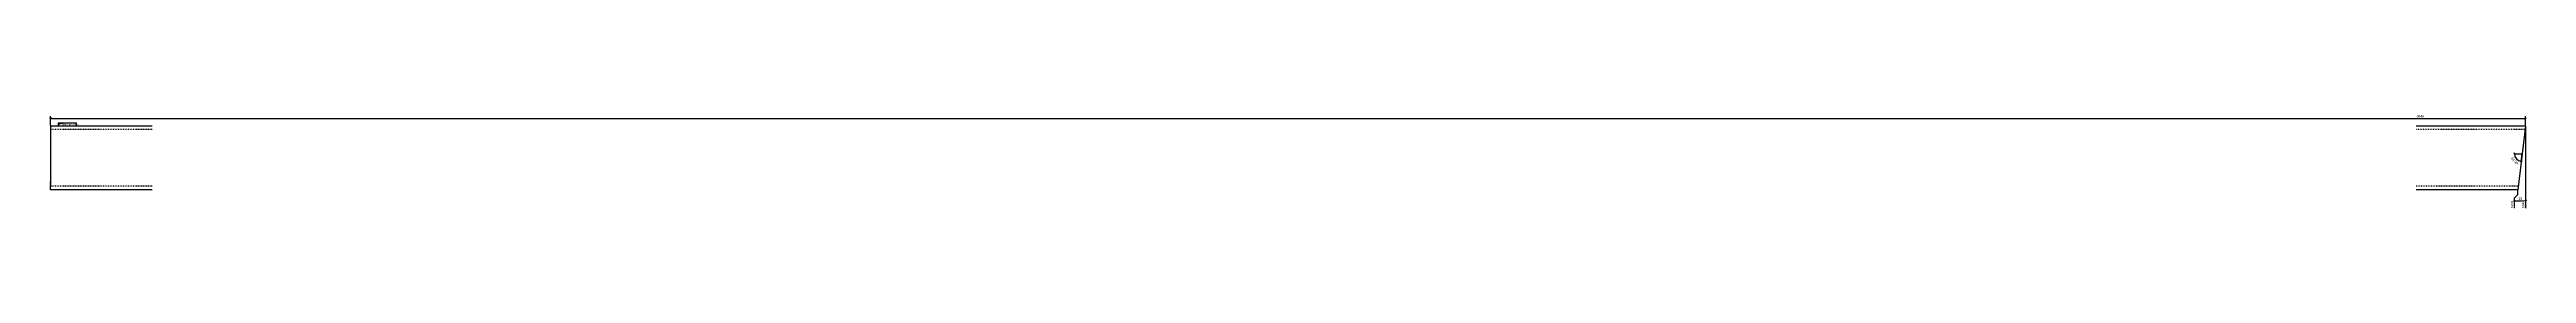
# Model space of a CAD drawing. Header units: millimetres. Extents: x 4 to 5857, y 3 to 225.
import ezdxf

# ---------------------------------------------------------------- set-up
doc = ezdxf.new("R2010")
doc.units = ezdxf.units.MM
doc.linetypes.add('DXK_LINE_DOT2', pattern=[3.9198, 1.9599, -1.9599])
for name, color, linetype in [('MÅLSÆTNING', 7, 'Continuous'), ('STÅL', 7, 'Continuous'), ('TEKST', 7, 'Continuous')]:
    doc.layers.add(name, color=color, linetype=linetype)
doc.styles.add('Arial Narrow', font='ARIALN.TTF', dxfattribs={"height": 0.2})

msp = doc.modelspace()

# ---------------------------------------------------------------- linework, layer by layer
at = {"layer": 'MÅLSÆTNING', "color": 7, "linetype": 'Continuous'}
for p, q in [((9, 216.9), (4.5, 215.1)), ((6.8, 199.5), (6.8, 221.3)), ((6.8, 216), (5854.6, 216)), ((5854.5, 196.5), (5844.4, 114.7)), ((5852.4, 215.1), (5856.9, 216.9)), ((5854.6, 199.5), (5854.6, 221.3)), ((5854.6, 196.5), (5854.6, 4.5)), ((5829.5, 130.3), (5827.7, 134.8)), ((5828.6, 132.6), (5846.6, 132.6)), ((5844.4, 114.7), (5846.6, 132.6)), ((5842.1, 114.1), (5846.8, 115.3)), ((5826.5, 20.8), (5831, 22.6)), ((5828.7, 29.2), (5836.2, 36.7)), ((5828.7, 4.5), (5828.7, 29.2)), ((5828.7, 21.7), (5854.6, 21.7)), ((5836.2, 36.7), (5836.2, 46.5)), ((5856.9, 22.6), (5852.4, 20.8))]:
    msp.add_line(p, q, dxfattribs=at)
msp.add_arc((5846.6, 132.6), 18, 180, 263, dxfattribs=at)
at = {"layer": 'STÅL', "color": 2, "linetype": 'Continuous'}
for p, q in [((246.8, 198), (6.8, 198)), ((6.8, 198), (6.8, 68)), ((5854.6, 198), (5596.2, 198)), ((5852.2, 178), (5836.2, 48)), ((5854.6, 198), (5852.2, 178)), ((6.8, 68), (6.8, 53.8)), ((6.8, 48), (6.8, 53.8)), ((246.8, 48), (6.8, 48)), ((5836.2, 48), (5596.2, 48))]:
    msp.add_line(p, q, dxfattribs=at)
at = {"layer": 'STÅL', "color": 7, "linetype": 'DXK_LINE_DOT2'}
for p, q in [((246.8, 190), (6.8, 190)), ((6.8, 185.6), (6.8, 178)), ((5853.7, 190), (5596.2, 190)), ((5854.5, 196.4), (5852.2, 178)), ((6.8, 60.3), (6.8, 68)), ((6.8, 56.9), (6.8, 60.3)), ((6.8, 56), (6.8, 56.9)), ((246.8, 56), (6.8, 56)), ((6.8, 53.8), (6.8, 56)), ((5837.2, 56), (5596.2, 56)), ((5837.2, 56), (5837.3, 56.9))]:
    msp.add_line(p, q, dxfattribs=at)

# ---------------------------------------------------------------- next in the draw order: wipeouts: each hides what was drawn before it
at = {"color": 0}
for points, layer in [([(5613.2, 217.1), (5613.2, 225.5), (5596.2, 225.5), (5596.2, 217.1)], 'MÅLSÆTNING'), ([(5832.5, 105.4), (5838.8, 110.9), (5824.2, 127.5), (5817.9, 121.9)], 'MÅLSÆTNING'), ([(5846.5, 22.8), (5846.5, 31.2), (5836.8, 31.2), (5836.8, 22.8)], 'MÅLSÆTNING'), ([(35.5, 199), (35.5, 204.3), (26.3, 204.3), (26.3, 199)], 'TEKST')]:
    msp.add_wipeout(points, dxfattribs=at).dxf.layer = layer

# ---------------------------------------------------------------- next in the draw order: texts
at = {"layer": 'MÅLSÆTNING', "color": 3, "style": 'Arial Narrow'}
msp.add_text('5848', height=5.73, dxfattribs=at).set_placement((5597.4, 218.3))
msp.add_text('83.00°', height=5.73, rotation=-48.50088, dxfattribs=at).set_placement((5819.6, 121.8))

# ---------------------------------------------------------------- next in the draw order: wipeouts: each hides what was drawn before it
at = {"color": 0, "linetype": 'Continuous'}
msp.add_wipeout([(5853.4, 20.3), (5845, 20.3), (5845, 3.3), (5853.4, 3.3)], dxfattribs=at).dxf.layer = 'MÅLSÆTNING'
at = {"color": 0}
msp.add_wipeout([(35.5, 199), (35.5, 204.3), (26.3, 204.3), (26.3, 199)], dxfattribs=at).dxf.layer = 'TEKST'

# ---------------------------------------------------------------- next in the draw order: wipeouts: each hides what was drawn before it
at = {"color": 0, "linetype": 'Continuous'}
msp.add_wipeout([(5827.5, 20.3), (5819.1, 20.3), (5819.1, 3.3), (5827.5, 3.3)], dxfattribs=at).dxf.layer = 'MÅLSÆTNING'
at = {"color": 0}
msp.add_wipeout([(67.2, 199), (67.2, 202.8), (37.1, 202.8), (37.1, 199)], dxfattribs=at).dxf.layer = 'TEKST'

# ---------------------------------------------------------------- next in the draw order: texts
at = {"layer": 'MÅLSÆTNING', "color": 3, "linetype": 'Continuous', "style": 'Arial Narrow'}
for s, p in [('5829', (5826.3, 4.5)), ('5848', (5852.2, 4.5))]:
    msp.add_text(s, height=5.73, rotation=90.00021, dxfattribs=at).set_placement(p)
at = {"layer": 'MÅLSÆTNING', "color": 3, "style": 'Arial Narrow'}
msp.add_text('18', height=5.73, dxfattribs=at).set_placement((5838, 24))

# ---------------------------------------------------------------- next in the draw order: wipeouts: each hides what was drawn before it
at = {"color": 0}
msp.add_wipeout([(67.2, 199), (67.2, 202.8), (37.1, 202.8), (37.1, 199)], dxfattribs=at).dxf.layer = 'TEKST'

# ---------------------------------------------------------------- next in the draw order: linework, layer by layer
at = {"layer": 'TEKST', "color": 7, "linetype": 'Continuous'}
for p, q in [((25.4, 205.2), (68.1, 205.2)), ((25.4, 198.1), (25.4, 205.2)), ((25.4, 198.1), (68.1, 198.1)), ((68.1, 198.1), (68.1, 205.2))]:
    msp.add_line(p, q, dxfattribs=at)

# ---------------------------------------------------------------- next in the draw order: texts
at = {"layer": 'TEKST', "color": 3, "style": 'Arial Narrow'}
for s, height, p in [('s40', 5.01, (26.3, 199)), ('RHS150X150X8', 3.579, (37.1, 199))]:
    msp.add_text(s, height=height, dxfattribs=at).set_placement(p)

doc.saveas('drawing.dxf')
